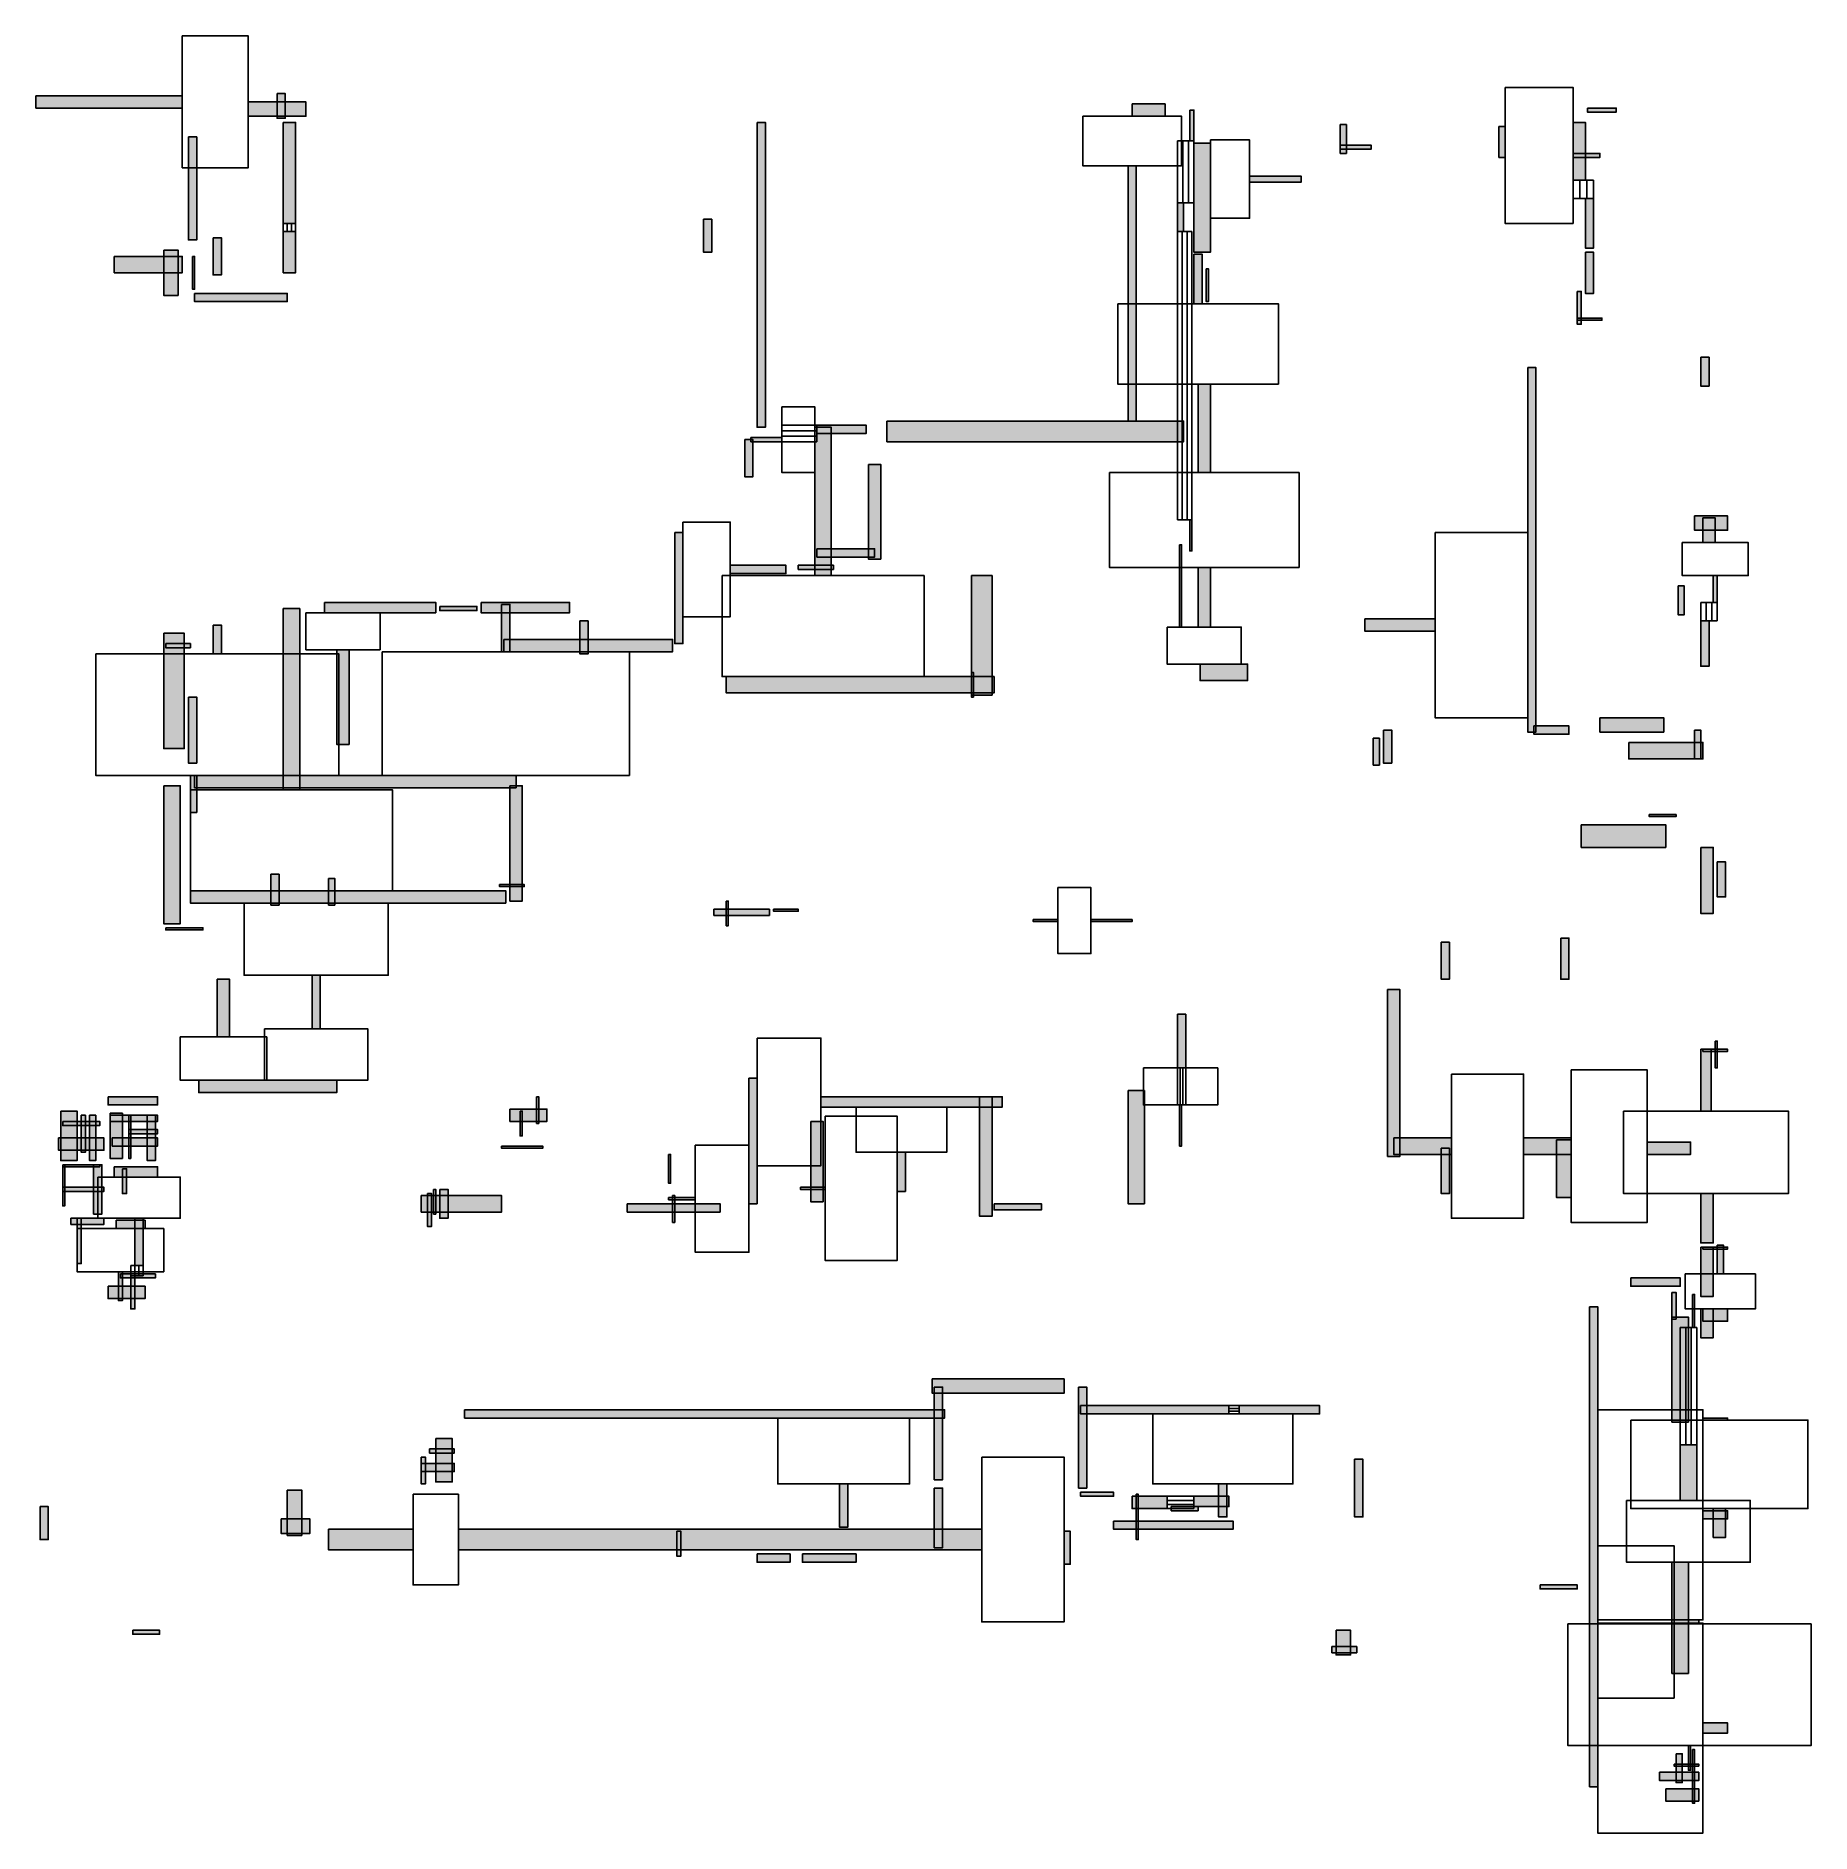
# Model space of a CAD drawing. Header units: centimetres. Extents: x 100 to 2254, y 26 to 2208.
import ezdxf

# ---------------------------------------------------------------- set-up
doc = ezdxf.new("R2010")
doc.units = ezdxf.units.CM
for name, color, linetype in [('DOORZONE', 2, 'Continuous'), ('WALL', 7, 'Continuous'), ('WINDOW', 5, 'Continuous')]:
    doc.layers.add(name, color=color, linetype=linetype)

msp = doc.modelspace()

# ---------------------------------------------------------------- hatches: boundary and pattern name
at = {"layer": 'WALL'}
h = msp.add_hatch(color=256, dxfattribs=at)
h.dxf.hatch_style = 1
h.paths.add_polyline_path([(100, 2135), (277.5, 2135), (277.5, 2120), (100, 2120)])
h = msp.add_hatch(color=256, dxfattribs=at)
h.dxf.hatch_style = 1
h.paths.add_polyline_path([(357.5, 2127.5), (427.5, 2127.5), (427.5, 2110), (357.5, 2110)])
h = msp.add_hatch(color=256, dxfattribs=at)
h.dxf.hatch_style = 1
h.paths.add_polyline_path([(392.5, 2137.5), (402.5, 2137.5), (402.5, 2107.5), (392.5, 2107.5)])
h = msp.add_hatch(color=256, dxfattribs=at)
h.dxf.hatch_style = 1
h.paths.add_polyline_path([(1430, 2125), (1470, 2125), (1470, 2110), (1430, 2110)])
h = msp.add_hatch(color=256, dxfattribs=at)
h.dxf.hatch_style = 1
h.paths.add_polyline_path([(1500, 2117.5), (1505, 2117.5), (1505, 2080), (1500, 2080)])
h = msp.add_hatch(color=256, dxfattribs=at)
h.dxf.hatch_style = 1
h.paths.add_polyline_path([(1982.5, 2120), (2017.5, 2120), (2017.5, 2115), (1982.5, 2115)])
h = msp.add_hatch(color=256, dxfattribs=at)
h.dxf.hatch_style = 1
h.paths.add_polyline_path([(400, 2102.5), (415, 2102.5), (415, 1980), (400, 1980)])
h = msp.add_hatch(color=256, dxfattribs=at)
h.dxf.hatch_style = 1
h.paths.add_polyline_path([(975, 2102.5), (985, 2102.5), (985, 1732.5), (975, 1732.5)])
h = msp.add_hatch(color=256, dxfattribs=at)
h.dxf.hatch_style = 1
h.paths.add_polyline_path([(1682.5, 2100), (1690, 2100), (1690, 2065), (1682.5, 2065)])
h = msp.add_hatch(color=256, dxfattribs=at)
h.dxf.hatch_style = 1
h.paths.add_polyline_path([(1875, 2097.5), (1882.5, 2097.5), (1882.5, 2060), (1875, 2060)])
h = msp.add_hatch(color=256, dxfattribs=at)
h.dxf.hatch_style = 1
h.paths.add_polyline_path([(1965, 2102.5), (1980, 2102.5), (1980, 2032.5), (1965, 2032.5)])
h = msp.add_hatch(color=256, dxfattribs=at)
h.dxf.hatch_style = 1
h.paths.add_polyline_path([(285, 2085), (295, 2085), (295, 1960), (285, 1960)])
h = msp.add_hatch(color=256, dxfattribs=at)
h.dxf.hatch_style = 1
h.paths.add_polyline_path([(1505, 2077.5), (1525, 2077.5), (1525, 1945), (1505, 1945)])
h = msp.add_hatch(color=256, dxfattribs=at)
h.dxf.hatch_style = 1
h.paths.add_polyline_path([(1682.5, 2075), (1720, 2075), (1720, 2070), (1682.5, 2070)])
h = msp.add_hatch(color=256, dxfattribs=at)
h.dxf.hatch_style = 1
h.paths.add_polyline_path([(1965, 2065), (1997.5, 2065), (1997.5, 2060), (1965, 2060)])
h = msp.add_hatch(color=256, dxfattribs=at)
h.dxf.hatch_style = 1
h.paths.add_polyline_path([(1425, 2050), (1435, 2050), (1435, 1740), (1425, 1740)])
h = msp.add_hatch(color=256, dxfattribs=at)
h.dxf.hatch_style = 1
h.paths.add_polyline_path([(1572.5, 2037.5), (1635, 2037.5), (1635, 2030), (1572.5, 2030)])
h = msp.add_hatch(color=256, dxfattribs=at)
h.dxf.hatch_style = 1
h.paths.add_polyline_path([(1980, 2010), (1990, 2010), (1990, 1950), (1980, 1950)])
h = msp.add_hatch(color=256, dxfattribs=at)
h.dxf.hatch_style = 1
h.paths.add_polyline_path([(910, 1985), (920, 1985), (920, 1945), (910, 1945)])
h = msp.add_hatch(color=256, dxfattribs=at)
h.dxf.hatch_style = 1
h.paths.add_polyline_path([(1485, 2005), (1492.5, 2005), (1492.5, 1970), (1485, 1970)])
h = msp.add_hatch(color=256, dxfattribs=at)
h.dxf.hatch_style = 1
h.paths.add_polyline_path([(400, 1970), (415, 1970), (415, 1920), (400, 1920)])
h = msp.add_hatch(color=256, dxfattribs=at)
h.dxf.hatch_style = 1
h.paths.add_polyline_path([(255, 1947.5), (272.5, 1947.5), (272.5, 1892.5), (255, 1892.5)])
h = msp.add_hatch(color=256, dxfattribs=at)
h.dxf.hatch_style = 1
h.paths.add_polyline_path([(315, 1962.5), (325, 1962.5), (325, 1917.5), (315, 1917.5)])
h = msp.add_hatch(color=256, dxfattribs=at)
h.dxf.hatch_style = 1
h.paths.add_polyline_path([(1505, 1942.5), (1515, 1942.5), (1515, 1882.5), (1505, 1882.5)])
h = msp.add_hatch(color=256, dxfattribs=at)
h.dxf.hatch_style = 1
h.paths.add_polyline_path([(1980, 1945), (1990, 1945), (1990, 1895), (1980, 1895)])
h = msp.add_hatch(color=256, dxfattribs=at)
h.dxf.hatch_style = 1
h.paths.add_polyline_path([(195, 1940), (277.5, 1940), (277.5, 1920), (195, 1920)])
h = msp.add_hatch(color=256, dxfattribs=at)
h.dxf.hatch_style = 1
h.paths.add_polyline_path([(290, 1940), (292.5, 1940), (292.5, 1900), (290, 1900)])
h = msp.add_hatch(color=256, dxfattribs=at)
h.dxf.hatch_style = 1
h.paths.add_polyline_path([(1520, 1925), (1522.5, 1925), (1522.5, 1885), (1520, 1885)])
h = msp.add_hatch(color=256, dxfattribs=at)
h.dxf.hatch_style = 1
h.paths.add_polyline_path([(292.5, 1895), (405, 1895), (405, 1885), (292.5, 1885)])
h = msp.add_hatch(color=256, dxfattribs=at)
h.dxf.hatch_style = 1
h.paths.add_polyline_path([(1970, 1897.5), (1975, 1897.5), (1975, 1857.5), (1970, 1857.5)])
h = msp.add_hatch(color=256, dxfattribs=at)
h.dxf.hatch_style = 1
h.paths.add_polyline_path([(1970, 1865), (2000, 1865), (2000, 1862.5), (1970, 1862.5)])
h = msp.add_hatch(color=256, dxfattribs=at)
h.dxf.hatch_style = 1
h.paths.add_polyline_path([(2120, 1817.5), (2130, 1817.5), (2130, 1782.5), (2120, 1782.5)])
h = msp.add_hatch(color=256, dxfattribs=at)
h.dxf.hatch_style = 1
h.paths.add_polyline_path([(1910, 1805), (1920, 1805), (1920, 1362.5), (1910, 1362.5)])
h = msp.add_hatch(color=256, dxfattribs=at)
h.dxf.hatch_style = 1
h.paths.add_polyline_path([(1510, 1785), (1525, 1785), (1525, 1677.5), (1510, 1677.5)])
h = msp.add_hatch(color=256, dxfattribs=at)
h.dxf.hatch_style = 1
h.paths.add_polyline_path([(1045, 1732.5), (1065, 1732.5), (1065, 1552.5), (1045, 1552.5)])
h = msp.add_hatch(color=256, dxfattribs=at)
h.dxf.hatch_style = 1
h.paths.add_polyline_path([(1047.5, 1735), (1107.5, 1735), (1107.5, 1725), (1047.5, 1725)])
h = msp.add_hatch(color=256, dxfattribs=at)
h.dxf.hatch_style = 1
h.paths.add_polyline_path([(1132.5, 1740), (1492.5, 1740), (1492.5, 1715), (1132.5, 1715)])
h = msp.add_hatch(color=256, dxfattribs=at)
h.dxf.hatch_style = 1
h.paths.add_polyline_path([(960, 1717.5), (970, 1717.5), (970, 1672.5), (960, 1672.5)])
h = msp.add_hatch(color=256, dxfattribs=at)
h.dxf.hatch_style = 1
h.paths.add_polyline_path([(967.5, 1720), (1005, 1720), (1005, 1715), (967.5, 1715)])
h = msp.add_hatch(color=256, dxfattribs=at)
h.dxf.hatch_style = 1
h.paths.add_polyline_path([(1110, 1687.5), (1125, 1687.5), (1125, 1572.5), (1110, 1572.5)])
h = msp.add_hatch(color=256, dxfattribs=at)
h.dxf.hatch_style = 1
h.paths.add_polyline_path([(1500, 1620), (1502.5, 1620), (1502.5, 1582.5), (1500, 1582.5)])
h = msp.add_hatch(color=256, dxfattribs=at)
h.dxf.hatch_style = 1
h.paths.add_polyline_path([(2112.5, 1625), (2152.5, 1625), (2152.5, 1607.5), (2112.5, 1607.5)])
h = msp.add_hatch(color=256, dxfattribs=at)
h.dxf.hatch_style = 1
h.paths.add_polyline_path([(2122.5, 1622.5), (2137.5, 1622.5), (2137.5, 1592.5), (2122.5, 1592.5)])
h = msp.add_hatch(color=256, dxfattribs=at)
h.dxf.hatch_style = 1
h.paths.add_polyline_path([(875, 1605), (885, 1605), (885, 1470), (875, 1470)])
h = msp.add_hatch(color=256, dxfattribs=at)
h.dxf.hatch_style = 1
h.paths.add_polyline_path([(1047.5, 1585), (1117.5, 1585), (1117.5, 1575), (1047.5, 1575)])
h = msp.add_hatch(color=256, dxfattribs=at)
h.dxf.hatch_style = 1
h.paths.add_polyline_path([(1487.5, 1590), (1490, 1590), (1490, 1490), (1487.5, 1490)])
h = msp.add_hatch(color=256, dxfattribs=at)
h.dxf.hatch_style = 1
h.paths.add_polyline_path([(942.5, 1565), (1010, 1565), (1010, 1555), (942.5, 1555)])
h = msp.add_hatch(color=256, dxfattribs=at)
h.dxf.hatch_style = 1
h.paths.add_polyline_path([(1025, 1565), (1067.5, 1565), (1067.5, 1560), (1025, 1560)])
h = msp.add_hatch(color=256, dxfattribs=at)
h.dxf.hatch_style = 1
h.paths.add_polyline_path([(1235, 1552.5), (1260, 1552.5), (1260, 1407.5), (1235, 1407.5)])
h = msp.add_hatch(color=256, dxfattribs=at)
h.dxf.hatch_style = 1
h.paths.add_polyline_path([(1510, 1562.5), (1525, 1562.5), (1525, 1490), (1510, 1490)])
h = msp.add_hatch(color=256, dxfattribs=at)
h.dxf.hatch_style = 1
h.paths.add_polyline_path([(2135, 1552.5), (2140, 1552.5), (2140, 1520), (2135, 1520)])
h = msp.add_hatch(color=256, dxfattribs=at)
h.dxf.hatch_style = 1
h.paths.add_polyline_path([(2092.5, 1540), (2100, 1540), (2100, 1505), (2092.5, 1505)])
h = msp.add_hatch(color=256, dxfattribs=at)
h.dxf.hatch_style = 1
h.paths.add_polyline_path([(400, 1512.5), (420, 1512.5), (420, 1292.5), (400, 1292.5)])
h = msp.add_hatch(color=256, dxfattribs=at)
h.dxf.hatch_style = 1
h.paths.add_polyline_path([(450, 1520), (585, 1520), (585, 1507.5), (450, 1507.5)])
h = msp.add_hatch(color=256, dxfattribs=at)
h.dxf.hatch_style = 1
h.paths.add_polyline_path([(590, 1515), (635, 1515), (635, 1510), (590, 1510)])
h = msp.add_hatch(color=256, dxfattribs=at)
h.dxf.hatch_style = 1
h.paths.add_polyline_path([(640, 1520), (747.5, 1520), (747.5, 1507.5), (640, 1507.5)])
h = msp.add_hatch(color=256, dxfattribs=at)
h.dxf.hatch_style = 1
h.paths.add_polyline_path([(665, 1517.5), (675, 1517.5), (675, 1460), (665, 1460)])
h = msp.add_hatch(color=256, dxfattribs=at)
h.dxf.hatch_style = 1
h.paths.add_polyline_path([(315, 1492.5), (325, 1492.5), (325, 1457.5), (315, 1457.5)])
h = msp.add_hatch(color=256, dxfattribs=at)
h.dxf.hatch_style = 1
h.paths.add_polyline_path([(760, 1497.5), (770, 1497.5), (770, 1457.5), (760, 1457.5)])
h = msp.add_hatch(color=256, dxfattribs=at)
h.dxf.hatch_style = 1
h.paths.add_polyline_path([(1712.5, 1500), (1797.5, 1500), (1797.5, 1485), (1712.5, 1485)])
h = msp.add_hatch(color=256, dxfattribs=at)
h.dxf.hatch_style = 1
h.paths.add_polyline_path([(2120, 1497.5), (2130, 1497.5), (2130, 1442.5), (2120, 1442.5)])
h = msp.add_hatch(color=256, dxfattribs=at)
h.dxf.hatch_style = 1
h.paths.add_polyline_path([(255, 1482.5), (280, 1482.5), (280, 1342.5), (255, 1342.5)])
h = msp.add_hatch(color=256, dxfattribs=at)
h.dxf.hatch_style = 1
h.paths.add_polyline_path([(257.5, 1470), (287.5, 1470), (287.5, 1465), (257.5, 1465)])
h = msp.add_hatch(color=256, dxfattribs=at)
h.dxf.hatch_style = 1
h.paths.add_polyline_path([(465, 1462.5), (480, 1462.5), (480, 1347.5), (465, 1347.5)])
h = msp.add_hatch(color=256, dxfattribs=at)
h.dxf.hatch_style = 1
h.paths.add_polyline_path([(667.5, 1475), (872.5, 1475), (872.5, 1460), (667.5, 1460)])
h = msp.add_hatch(color=256, dxfattribs=at)
h.dxf.hatch_style = 1
h.paths.add_polyline_path([(1512.5, 1445), (1570, 1445), (1570, 1425), (1512.5, 1425)])
h = msp.add_hatch(color=256, dxfattribs=at)
h.dxf.hatch_style = 1
h.paths.add_polyline_path([(937.5, 1430), (1262.5, 1430), (1262.5, 1410), (937.5, 1410)])
h = msp.add_hatch(color=256, dxfattribs=at)
h.dxf.hatch_style = 1
h.paths.add_polyline_path([(1235, 1435), (1237.5, 1435), (1237.5, 1405), (1235, 1405)])
h = msp.add_hatch(color=256, dxfattribs=at)
h.dxf.hatch_style = 1
h.paths.add_polyline_path([(285, 1405), (295, 1405), (295, 1325), (285, 1325)])
h = msp.add_hatch(color=256, dxfattribs=at)
h.dxf.hatch_style = 1
h.paths.add_polyline_path([(1997.5, 1380), (2075, 1380), (2075, 1362.5), (1997.5, 1362.5)])
h = msp.add_hatch(color=256, dxfattribs=at)
h.dxf.hatch_style = 1
h.paths.add_polyline_path([(1722.5, 1355), (1730, 1355), (1730, 1322.5), (1722.5, 1322.5)])
h = msp.add_hatch(color=256, dxfattribs=at)
h.dxf.hatch_style = 1
h.paths.add_polyline_path([(1735, 1365), (1745, 1365), (1745, 1325), (1735, 1325)])
h = msp.add_hatch(color=256, dxfattribs=at)
h.dxf.hatch_style = 1
h.paths.add_polyline_path([(1917.5, 1370), (1960, 1370), (1960, 1360), (1917.5, 1360)])
h = msp.add_hatch(color=256, dxfattribs=at)
h.dxf.hatch_style = 1
h.paths.add_polyline_path([(2112.5, 1365), (2120, 1365), (2120, 1330), (2112.5, 1330)])
h = msp.add_hatch(color=256, dxfattribs=at)
h.dxf.hatch_style = 1
h.paths.add_polyline_path([(2032.5, 1350), (2122.5, 1350), (2122.5, 1330), (2032.5, 1330)])
h = msp.add_hatch(color=256, dxfattribs=at)
h.dxf.hatch_style = 1
h.paths.add_polyline_path([(287.5, 1310), (295, 1310), (295, 1265), (287.5, 1265)])
h = msp.add_hatch(color=256, dxfattribs=at)
h.dxf.hatch_style = 1
h.paths.add_polyline_path([(292.5, 1310), (682.5, 1310), (682.5, 1295), (292.5, 1295)])
h = msp.add_hatch(color=256, dxfattribs=at)
h.dxf.hatch_style = 1
h.paths.add_polyline_path([(255, 1297.5), (275, 1297.5), (275, 1130), (255, 1130)])
h = msp.add_hatch(color=256, dxfattribs=at)
h.dxf.hatch_style = 1
h.paths.add_polyline_path([(675, 1297.5), (690, 1297.5), (690, 1157.5), (675, 1157.5)])
h = msp.add_hatch(color=256, dxfattribs=at)
h.dxf.hatch_style = 1
h.paths.add_polyline_path([(1975, 1250), (2077.5, 1250), (2077.5, 1222.5), (1975, 1222.5)])
h = msp.add_hatch(color=256, dxfattribs=at)
h.dxf.hatch_style = 1
h.paths.add_polyline_path([(2057.5, 1262.5), (2090, 1262.5), (2090, 1260), (2057.5, 1260)])
h = msp.add_hatch(color=256, dxfattribs=at)
h.dxf.hatch_style = 1
h.paths.add_polyline_path([(2120, 1222.5), (2135, 1222.5), (2135, 1142.5), (2120, 1142.5)])
h = msp.add_hatch(color=256, dxfattribs=at)
h.dxf.hatch_style = 1
h.paths.add_polyline_path([(2140, 1205), (2150, 1205), (2150, 1162.5), (2140, 1162.5)])
h = msp.add_hatch(color=256, dxfattribs=at)
h.dxf.hatch_style = 1
h.paths.add_polyline_path([(385, 1190), (395, 1190), (395, 1152.5), (385, 1152.5)])
h = msp.add_hatch(color=256, dxfattribs=at)
h.dxf.hatch_style = 1
h.paths.add_polyline_path([(455, 1185), (462.5, 1185), (462.5, 1152.5), (455, 1152.5)])
h = msp.add_hatch(color=256, dxfattribs=at)
h.dxf.hatch_style = 1
h.paths.add_polyline_path([(287.5, 1170), (670, 1170), (670, 1155), (287.5, 1155)])
h = msp.add_hatch(color=256, dxfattribs=at)
h.dxf.hatch_style = 1
h.paths.add_polyline_path([(662.5, 1177.5), (692.5, 1177.5), (692.5, 1175), (662.5, 1175)])
h = msp.add_hatch(color=256, dxfattribs=at)
h.dxf.hatch_style = 1
h.paths.add_polyline_path([(937.5, 1157.5), (940, 1157.5), (940, 1127.5), (937.5, 1127.5)])
h = msp.add_hatch(color=256, dxfattribs=at)
h.dxf.hatch_style = 1
h.paths.add_polyline_path([(922.5, 1147.5), (990, 1147.5), (990, 1140), (922.5, 1140)])
h = msp.add_hatch(color=256, dxfattribs=at)
h.dxf.hatch_style = 1
h.paths.add_polyline_path([(995, 1147.5), (1025, 1147.5), (1025, 1145), (995, 1145)])
h = msp.add_hatch(color=256, dxfattribs=at)
h.dxf.hatch_style = 1
h.paths.add_polyline_path([(1310, 1135), (1340, 1135), (1340, 1132.5), (1310, 1132.5)])
h = msp.add_hatch(color=256, dxfattribs=at)
h.dxf.hatch_style = 1
h.paths.add_polyline_path([(1380, 1135), (1430, 1135), (1430, 1132.5), (1380, 1132.5)])
h = msp.add_hatch(color=256, dxfattribs=at)
h.dxf.hatch_style = 1
h.paths.add_polyline_path([(257.5, 1125), (302.5, 1125), (302.5, 1122.5), (257.5, 1122.5)])
h = msp.add_hatch(color=256, dxfattribs=at)
h.dxf.hatch_style = 1
h.paths.add_polyline_path([(1950, 1112.5), (1960, 1112.5), (1960, 1062.5), (1950, 1062.5)])
h = msp.add_hatch(color=256, dxfattribs=at)
h.dxf.hatch_style = 1
h.paths.add_polyline_path([(1805, 1107.5), (1815, 1107.5), (1815, 1062.5), (1805, 1062.5)])
h = msp.add_hatch(color=256, dxfattribs=at)
h.dxf.hatch_style = 1
h.paths.add_polyline_path([(320, 1062.5), (335, 1062.5), (335, 992.5), (320, 992.5)])
h = msp.add_hatch(color=256, dxfattribs=at)
h.dxf.hatch_style = 1
h.paths.add_polyline_path([(435, 1067.5), (445, 1067.5), (445, 1002.5), (435, 1002.5)])
h = msp.add_hatch(color=256, dxfattribs=at)
h.dxf.hatch_style = 1
h.paths.add_polyline_path([(1740, 1050), (1755, 1050), (1755, 847.5), (1740, 847.5)])
h = msp.add_hatch(color=256, dxfattribs=at)
h.dxf.hatch_style = 1
h.paths.add_polyline_path([(1485, 1020), (1495, 1020), (1495, 955), (1485, 955)])
h = msp.add_hatch(color=256, dxfattribs=at)
h.dxf.hatch_style = 1
h.paths.add_polyline_path([(2137.5, 987.5), (2140, 987.5), (2140, 955), (2137.5, 955)])
h = msp.add_hatch(color=256, dxfattribs=at)
h.dxf.hatch_style = 1
h.paths.add_polyline_path([(2120, 977.5), (2132.5, 977.5), (2132.5, 902.5), (2120, 902.5)])
h = msp.add_hatch(color=256, dxfattribs=at)
h.dxf.hatch_style = 1
h.paths.add_polyline_path([(2122.5, 977.5), (2152.5, 977.5), (2152.5, 975), (2122.5, 975)])
h = msp.add_hatch(color=256, dxfattribs=at)
h.dxf.hatch_style = 1
h.paths.add_polyline_path([(297.5, 940), (465, 940), (465, 925), (297.5, 925)])
h = msp.add_hatch(color=256, dxfattribs=at)
h.dxf.hatch_style = 1
h.paths.add_polyline_path([(965, 942.5), (975, 942.5), (975, 790), (965, 790)])
h = msp.add_hatch(color=256, dxfattribs=at)
h.dxf.hatch_style = 1
h.paths.add_polyline_path([(187.5, 920), (247.5, 920), (247.5, 910), (187.5, 910)])
h = msp.add_hatch(color=256, dxfattribs=at)
h.dxf.hatch_style = 1
h.paths.add_polyline_path([(707.5, 920), (710, 920), (710, 887.5), (707.5, 887.5)])
h = msp.add_hatch(color=256, dxfattribs=at)
h.dxf.hatch_style = 1
h.paths.add_polyline_path([(1052.5, 920), (1272.5, 920), (1272.5, 907.5), (1052.5, 907.5)])
h = msp.add_hatch(color=256, dxfattribs=at)
h.dxf.hatch_style = 1
h.paths.add_polyline_path([(1245, 920), (1260, 920), (1260, 775), (1245, 775)])
h = msp.add_hatch(color=256, dxfattribs=at)
h.dxf.hatch_style = 1
h.paths.add_polyline_path([(1425, 927.5), (1445, 927.5), (1445, 790), (1425, 790)])
h = msp.add_hatch(color=256, dxfattribs=at)
h.dxf.hatch_style = 1
h.paths.add_polyline_path([(130, 902.5), (150, 902.5), (150, 842.5), (130, 842.5)])
h = msp.add_hatch(color=256, dxfattribs=at)
h.dxf.hatch_style = 1
h.paths.add_polyline_path([(155, 897.5), (160, 897.5), (160, 852.5), (155, 852.5)])
h = msp.add_hatch(color=256, dxfattribs=at)
h.dxf.hatch_style = 1
h.paths.add_polyline_path([(165, 897.5), (172.5, 897.5), (172.5, 842.5), (165, 842.5)])
h = msp.add_hatch(color=256, dxfattribs=at)
h.dxf.hatch_style = 1
h.paths.add_polyline_path([(190, 900), (205, 900), (205, 845), (190, 845)])
h = msp.add_hatch(color=256, dxfattribs=at)
h.dxf.hatch_style = 1
h.paths.add_polyline_path([(190, 897.5), (247.5, 897.5), (247.5, 890), (190, 890)])
h = msp.add_hatch(color=256, dxfattribs=at)
h.dxf.hatch_style = 1
h.paths.add_polyline_path([(212.5, 897.5), (215, 897.5), (215, 845), (212.5, 845)])
h = msp.add_hatch(color=256, dxfattribs=at)
h.dxf.hatch_style = 1
h.paths.add_polyline_path([(235, 897.5), (245, 897.5), (245, 842.5), (235, 842.5)])
h = msp.add_hatch(color=256, dxfattribs=at)
h.dxf.hatch_style = 1
h.paths.add_polyline_path([(675, 905), (720, 905), (720, 890), (675, 890)])
h = msp.add_hatch(color=256, dxfattribs=at)
h.dxf.hatch_style = 1
h.paths.add_polyline_path([(687.5, 902.5), (690, 902.5), (690, 872.5), (687.5, 872.5)])
h = msp.add_hatch(color=256, dxfattribs=at)
h.dxf.hatch_style = 1
h.paths.add_polyline_path([(1487.5, 910), (1490, 910), (1490, 860), (1487.5, 860)])
h = msp.add_hatch(color=256, dxfattribs=at)
h.dxf.hatch_style = 1
h.paths.add_polyline_path([(132.5, 890), (177.5, 890), (177.5, 885), (132.5, 885)])
h = msp.add_hatch(color=256, dxfattribs=at)
h.dxf.hatch_style = 1
h.paths.add_polyline_path([(212.5, 880), (247.5, 880), (247.5, 875), (212.5, 875)])
h = msp.add_hatch(color=256, dxfattribs=at)
h.dxf.hatch_style = 1
h.paths.add_polyline_path([(1040, 890), (1055, 890), (1055, 792.5), (1040, 792.5)])
h = msp.add_hatch(color=256, dxfattribs=at)
h.dxf.hatch_style = 1
h.paths.add_polyline_path([(127.5, 870), (182.5, 870), (182.5, 855), (127.5, 855)])
h = msp.add_hatch(color=256, dxfattribs=at)
h.dxf.hatch_style = 1
h.paths.add_polyline_path([(192.5, 870), (247.5, 870), (247.5, 860), (192.5, 860)])
h = msp.add_hatch(color=256, dxfattribs=at)
h.dxf.hatch_style = 1
h.paths.add_polyline_path([(665, 860), (715, 860), (715, 857.5), (665, 857.5)])
h = msp.add_hatch(color=256, dxfattribs=at)
h.dxf.hatch_style = 1
h.paths.add_polyline_path([(1145, 852.5), (1155, 852.5), (1155, 805), (1145, 805)])
h = msp.add_hatch(color=256, dxfattribs=at)
h.dxf.hatch_style = 1
h.paths.add_polyline_path([(1747.5, 870), (1817.5, 870), (1817.5, 850), (1747.5, 850)])
h = msp.add_hatch(color=256, dxfattribs=at)
h.dxf.hatch_style = 1
h.paths.add_polyline_path([(1805, 857.5), (1815, 857.5), (1815, 802.5), (1805, 802.5)])
h = msp.add_hatch(color=256, dxfattribs=at)
h.dxf.hatch_style = 1
h.paths.add_polyline_path([(1905, 870), (1962.5, 870), (1962.5, 850), (1905, 850)])
h = msp.add_hatch(color=256, dxfattribs=at)
h.dxf.hatch_style = 1
h.paths.add_polyline_path([(1945, 867.5), (1962.5, 867.5), (1962.5, 797.5), (1945, 797.5)])
h = msp.add_hatch(color=256, dxfattribs=at)
h.dxf.hatch_style = 1
h.paths.add_polyline_path([(2055, 865), (2107.5, 865), (2107.5, 850), (2055, 850)])
h = msp.add_hatch(color=256, dxfattribs=at)
h.dxf.hatch_style = 1
h.paths.add_polyline_path([(132.5, 837.5), (177.5, 837.5), (177.5, 835), (132.5, 835)])
h = msp.add_hatch(color=256, dxfattribs=at)
h.dxf.hatch_style = 1
h.paths.add_polyline_path([(132.5, 837.5), (135, 837.5), (135, 787.5), (132.5, 787.5)])
h = msp.add_hatch(color=256, dxfattribs=at)
h.dxf.hatch_style = 1
h.paths.add_polyline_path([(170, 837.5), (180, 837.5), (180, 777.5), (170, 777.5)])
h = msp.add_hatch(color=256, dxfattribs=at)
h.dxf.hatch_style = 1
h.paths.add_polyline_path([(195, 835), (247.5, 835), (247.5, 822.5), (195, 822.5)])
h = msp.add_hatch(color=256, dxfattribs=at)
h.dxf.hatch_style = 1
h.paths.add_polyline_path([(205, 832.5), (210, 832.5), (210, 802.5), (205, 802.5)])
h = msp.add_hatch(color=256, dxfattribs=at)
h.dxf.hatch_style = 1
h.paths.add_polyline_path([(867.5, 850), (870, 850), (870, 815), (867.5, 815)])
h = msp.add_hatch(color=256, dxfattribs=at)
h.dxf.hatch_style = 1
h.paths.add_polyline_path([(132.5, 810), (182.5, 810), (182.5, 805), (132.5, 805)])
h = msp.add_hatch(color=256, dxfattribs=at)
h.dxf.hatch_style = 1
h.paths.add_polyline_path([(582.5, 807.5), (585, 807.5), (585, 777.5), (582.5, 777.5)])
h = msp.add_hatch(color=256, dxfattribs=at)
h.dxf.hatch_style = 1
h.paths.add_polyline_path([(590, 807.5), (600, 807.5), (600, 772.5), (590, 772.5)])
h = msp.add_hatch(color=256, dxfattribs=at)
h.dxf.hatch_style = 1
h.paths.add_polyline_path([(1027.5, 810), (1057.5, 810), (1057.5, 807.5), (1027.5, 807.5)])
h = msp.add_hatch(color=256, dxfattribs=at)
h.dxf.hatch_style = 1
h.paths.add_polyline_path([(567.5, 800), (665, 800), (665, 780), (567.5, 780)])
h = msp.add_hatch(color=256, dxfattribs=at)
h.dxf.hatch_style = 1
h.paths.add_polyline_path([(575, 802.5), (580, 802.5), (580, 762.5), (575, 762.5)])
h = msp.add_hatch(color=256, dxfattribs=at)
h.dxf.hatch_style = 1
h.paths.add_polyline_path([(817.5, 790), (930, 790), (930, 780), (817.5, 780)])
h = msp.add_hatch(color=256, dxfattribs=at)
h.dxf.hatch_style = 1
h.paths.add_polyline_path([(867.5, 797.5), (900, 797.5), (900, 795), (867.5, 795)])
h = msp.add_hatch(color=256, dxfattribs=at)
h.dxf.hatch_style = 1
h.paths.add_polyline_path([(872.5, 800), (875, 800), (875, 767.5), (872.5, 767.5)])
h = msp.add_hatch(color=256, dxfattribs=at)
h.dxf.hatch_style = 1
h.paths.add_polyline_path([(1262.5, 790), (1320, 790), (1320, 782.5), (1262.5, 782.5)])
h = msp.add_hatch(color=256, dxfattribs=at)
h.dxf.hatch_style = 1
h.paths.add_polyline_path([(2120, 802.5), (2135, 802.5), (2135, 742.5), (2120, 742.5)])
h = msp.add_hatch(color=256, dxfattribs=at)
h.dxf.hatch_style = 1
h.paths.add_polyline_path([(142.5, 772.5), (182.5, 772.5), (182.5, 765), (142.5, 765)])
h = msp.add_hatch(color=256, dxfattribs=at)
h.dxf.hatch_style = 1
h.paths.add_polyline_path([(150, 772.5), (155, 772.5), (155, 717.5), (150, 717.5)])
h = msp.add_hatch(color=256, dxfattribs=at)
h.dxf.hatch_style = 1
h.paths.add_polyline_path([(197.5, 770), (232.5, 770), (232.5, 760), (197.5, 760)])
h = msp.add_hatch(color=256, dxfattribs=at)
h.dxf.hatch_style = 1
h.paths.add_polyline_path([(220, 772.5), (230, 772.5), (230, 715), (220, 715)])
h = msp.add_hatch(color=256, dxfattribs=at)
h.dxf.hatch_style = 1
h.paths.add_polyline_path([(2120, 737.5), (2135, 737.5), (2135, 677.5), (2120, 677.5)])
h = msp.add_hatch(color=256, dxfattribs=at)
h.dxf.hatch_style = 1
h.paths.add_polyline_path([(2122.5, 737.5), (2152.5, 737.5), (2152.5, 735), (2122.5, 735)])
h = msp.add_hatch(color=256, dxfattribs=at)
h.dxf.hatch_style = 1
h.paths.add_polyline_path([(2140, 740), (2147.5, 740), (2147.5, 705), (2140, 705)])
h = msp.add_hatch(color=256, dxfattribs=at)
h.dxf.hatch_style = 1
h.paths.add_polyline_path([(200, 707.5), (205, 707.5), (205, 672.5), (200, 672.5)])
h = msp.add_hatch(color=256, dxfattribs=at)
h.dxf.hatch_style = 1
h.paths.add_polyline_path([(202.5, 705), (245, 705), (245, 700), (202.5, 700)])
h = msp.add_hatch(color=256, dxfattribs=at)
h.dxf.hatch_style = 1
h.paths.add_polyline_path([(215, 702.5), (220, 702.5), (220, 662.5), (215, 662.5)])
h = msp.add_hatch(color=256, dxfattribs=at)
h.dxf.hatch_style = 1
h.paths.add_polyline_path([(2035, 700), (2095, 700), (2095, 690), (2035, 690)])
h = msp.add_hatch(color=256, dxfattribs=at)
h.dxf.hatch_style = 1
h.paths.add_polyline_path([(187.5, 690), (232.5, 690), (232.5, 675), (187.5, 675)])
h = msp.add_hatch(color=256, dxfattribs=at)
h.dxf.hatch_style = 1
h.paths.add_polyline_path([(2085, 682.5), (2090, 682.5), (2090, 650), (2085, 650)])
h = msp.add_hatch(color=256, dxfattribs=at)
h.dxf.hatch_style = 1
h.paths.add_polyline_path([(2110, 680), (2112.5, 680), (2112.5, 640), (2110, 640)])
h = msp.add_hatch(color=256, dxfattribs=at)
h.dxf.hatch_style = 1
h.paths.add_polyline_path([(1985, 665), (1995, 665), (1995, 82.5), (1985, 82.5)])
h = msp.add_hatch(color=256, dxfattribs=at)
h.dxf.hatch_style = 1
h.paths.add_polyline_path([(2120, 662.5), (2135, 662.5), (2135, 627.5), (2120, 627.5)])
h = msp.add_hatch(color=256, dxfattribs=at)
h.dxf.hatch_style = 1
h.paths.add_polyline_path([(2122.5, 662.5), (2152.5, 662.5), (2152.5, 647.5), (2122.5, 647.5)])
h = msp.add_hatch(color=256, dxfattribs=at)
h.dxf.hatch_style = 1
h.paths.add_polyline_path([(2085, 652.5), (2105, 652.5), (2105, 525), (2085, 525)])
h = msp.add_hatch(color=256, dxfattribs=at)
h.dxf.hatch_style = 1
h.paths.add_polyline_path([(1187.5, 577.5), (1347.5, 577.5), (1347.5, 560), (1187.5, 560)])
h = msp.add_hatch(color=256, dxfattribs=at)
h.dxf.hatch_style = 1
h.paths.add_polyline_path([(1190, 567.5), (1200, 567.5), (1200, 455), (1190, 455)])
h = msp.add_hatch(color=256, dxfattribs=at)
h.dxf.hatch_style = 1
h.paths.add_polyline_path([(1365, 567.5), (1375, 567.5), (1375, 445), (1365, 445)])
h = msp.add_hatch(color=256, dxfattribs=at)
h.dxf.hatch_style = 1
h.paths.add_polyline_path([(620, 540), (1202.5, 540), (1202.5, 530), (620, 530)])
h = msp.add_hatch(color=256, dxfattribs=at)
h.dxf.hatch_style = 1
h.paths.add_polyline_path([(1367.5, 545), (1547.5, 545), (1547.5, 535), (1367.5, 535)])
h = msp.add_hatch(color=256, dxfattribs=at)
h.dxf.hatch_style = 1
h.paths.add_polyline_path([(1560, 545), (1657.5, 545), (1657.5, 535), (1560, 535)])
h = msp.add_hatch(color=256, dxfattribs=at)
h.dxf.hatch_style = 1
h.paths.add_polyline_path([(2122.5, 530), (2152.5, 530), (2152.5, 527.5), (2122.5, 527.5)])
h = msp.add_hatch(color=256, dxfattribs=at)
h.dxf.hatch_style = 1
h.paths.add_polyline_path([(585, 505), (605, 505), (605, 452.5), (585, 452.5)])
h = msp.add_hatch(color=256, dxfattribs=at)
h.dxf.hatch_style = 1
h.paths.add_polyline_path([(567.5, 482.5), (572.5, 482.5), (572.5, 450), (567.5, 450)])
h = msp.add_hatch(color=256, dxfattribs=at)
h.dxf.hatch_style = 1
h.paths.add_polyline_path([(577.5, 492.5), (607.5, 492.5), (607.5, 487.5), (577.5, 487.5)])
h = msp.add_hatch(color=256, dxfattribs=at)
h.dxf.hatch_style = 1
h.paths.add_polyline_path([(1700, 480), (1710, 480), (1710, 410), (1700, 410)])
h = msp.add_hatch(color=256, dxfattribs=at)
h.dxf.hatch_style = 1
h.paths.add_polyline_path([(2095, 497.5), (2115, 497.5), (2115, 430), (2095, 430)])
h = msp.add_hatch(color=256, dxfattribs=at)
h.dxf.hatch_style = 1
h.paths.add_polyline_path([(567.5, 475), (607.5, 475), (607.5, 465), (567.5, 465)])
h = msp.add_hatch(color=256, dxfattribs=at)
h.dxf.hatch_style = 1
h.paths.add_polyline_path([(405, 442.5), (422.5, 442.5), (422.5, 387.5), (405, 387.5)])
h = msp.add_hatch(color=256, dxfattribs=at)
h.dxf.hatch_style = 1
h.paths.add_polyline_path([(1075, 450), (1085, 450), (1085, 397.5), (1075, 397.5)])
h = msp.add_hatch(color=256, dxfattribs=at)
h.dxf.hatch_style = 1
h.paths.add_polyline_path([(1190, 445), (1200, 445), (1200, 372.5), (1190, 372.5)])
h = msp.add_hatch(color=256, dxfattribs=at)
h.dxf.hatch_style = 1
h.paths.add_polyline_path([(1367.5, 440), (1407.5, 440), (1407.5, 435), (1367.5, 435)])
h = msp.add_hatch(color=256, dxfattribs=at)
h.dxf.hatch_style = 1
h.paths.add_polyline_path([(1435, 437.5), (1437.5, 437.5), (1437.5, 382.5), (1435, 382.5)])
h = msp.add_hatch(color=256, dxfattribs=at)
h.dxf.hatch_style = 1
h.paths.add_polyline_path([(1535, 450), (1545, 450), (1545, 410), (1535, 410)])
h = msp.add_hatch(color=256, dxfattribs=at)
h.dxf.hatch_style = 1
h.paths.add_polyline_path([(105, 422.5), (115, 422.5), (115, 382.5), (105, 382.5)])
h = msp.add_hatch(color=256, dxfattribs=at)
h.dxf.hatch_style = 1
h.paths.add_polyline_path([(1430, 435), (1472.5, 435), (1472.5, 420), (1430, 420)])
h = msp.add_hatch(color=256, dxfattribs=at)
h.dxf.hatch_style = 1
h.paths.add_polyline_path([(1477.5, 422.5), (1510, 422.5), (1510, 417.5), (1477.5, 417.5)])
h = msp.add_hatch(color=256, dxfattribs=at)
h.dxf.hatch_style = 1
h.paths.add_polyline_path([(1505, 435), (1547.5, 435), (1547.5, 422.5), (1505, 422.5)])
h = msp.add_hatch(color=256, dxfattribs=at)
h.dxf.hatch_style = 1
h.paths.add_polyline_path([(2122.5, 417.5), (2152.5, 417.5), (2152.5, 407.5), (2122.5, 407.5)])
h = msp.add_hatch(color=256, dxfattribs=at)
h.dxf.hatch_style = 1
h.paths.add_polyline_path([(2135, 420), (2150, 420), (2150, 385), (2135, 385)])
h = msp.add_hatch(color=256, dxfattribs=at)
h.dxf.hatch_style = 1
h.paths.add_polyline_path([(397.5, 407.5), (432.5, 407.5), (432.5, 390), (397.5, 390)])
h = msp.add_hatch(color=256, dxfattribs=at)
h.dxf.hatch_style = 1
h.paths.add_polyline_path([(455, 395), (557.5, 395), (557.5, 370), (455, 370)])
h = msp.add_hatch(color=256, dxfattribs=at)
h.dxf.hatch_style = 1
h.paths.add_polyline_path([(612.5, 395), (1247.5, 395), (1247.5, 370), (612.5, 370)])
h = msp.add_hatch(color=256, dxfattribs=at)
h.dxf.hatch_style = 1
h.paths.add_polyline_path([(1407.5, 405), (1552.5, 405), (1552.5, 395), (1407.5, 395)])
h = msp.add_hatch(color=256, dxfattribs=at)
h.dxf.hatch_style = 1
h.paths.add_polyline_path([(877.5, 392.5), (882.5, 392.5), (882.5, 362.5), (877.5, 362.5)])
h = msp.add_hatch(color=256, dxfattribs=at)
h.dxf.hatch_style = 1
h.paths.add_polyline_path([(1347.5, 392.5), (1355, 392.5), (1355, 352.5), (1347.5, 352.5)])
h = msp.add_hatch(color=256, dxfattribs=at)
h.dxf.hatch_style = 1
h.paths.add_polyline_path([(975, 365), (1015, 365), (1015, 355), (975, 355)])
h = msp.add_hatch(color=256, dxfattribs=at)
h.dxf.hatch_style = 1
h.paths.add_polyline_path([(1030, 365), (1095, 365), (1095, 355), (1030, 355)])
h = msp.add_hatch(color=256, dxfattribs=at)
h.dxf.hatch_style = 1
h.paths.add_polyline_path([(2085, 355), (2105, 355), (2105, 220), (2085, 220)])
h = msp.add_hatch(color=256, dxfattribs=at)
h.dxf.hatch_style = 1
h.paths.add_polyline_path([(1925, 327.5), (1970, 327.5), (1970, 322.5), (1925, 322.5)])
h = msp.add_hatch(color=256, dxfattribs=at)
h.dxf.hatch_style = 1
h.paths.add_polyline_path([(2087.5, 285), (2117.5, 285), (2117.5, 280), (2087.5, 280)])
h = msp.add_hatch(color=256, dxfattribs=at)
h.dxf.hatch_style = 1
h.paths.add_polyline_path([(217.5, 272.5), (250, 272.5), (250, 267.5), (217.5, 267.5)])
h = msp.add_hatch(color=256, dxfattribs=at)
h.dxf.hatch_style = 1
h.paths.add_polyline_path([(1677.5, 272.5), (1695, 272.5), (1695, 242.5), (1677.5, 242.5)])
h = msp.add_hatch(color=256, dxfattribs=at)
h.dxf.hatch_style = 1
h.paths.add_polyline_path([(1672.5, 252.5), (1702.5, 252.5), (1702.5, 245), (1672.5, 245)])
h = msp.add_hatch(color=256, dxfattribs=at)
h.dxf.hatch_style = 1
h.paths.add_polyline_path([(2122.5, 160), (2152.5, 160), (2152.5, 147.5), (2122.5, 147.5)])
h = msp.add_hatch(color=256, dxfattribs=at)
h.dxf.hatch_style = 1
h.paths.add_polyline_path([(2105, 132.5), (2107.5, 132.5), (2107.5, 102.5), (2105, 102.5)])
h = msp.add_hatch(color=256, dxfattribs=at)
h.dxf.hatch_style = 1
h.paths.add_polyline_path([(2087.5, 110), (2117.5, 110), (2117.5, 107.5), (2087.5, 107.5)])
h = msp.add_hatch(color=256, dxfattribs=at)
h.dxf.hatch_style = 1
h.paths.add_polyline_path([(2090, 122.5), (2097.5, 122.5), (2097.5, 87.5), (2090, 87.5)])
h = msp.add_hatch(color=256, dxfattribs=at)
h.dxf.hatch_style = 1
h.paths.add_polyline_path([(2110, 127.5), (2112.5, 127.5), (2112.5, 62.5), (2110, 62.5)])
h = msp.add_hatch(color=256, dxfattribs=at)
h.dxf.hatch_style = 1
h.paths.add_polyline_path([(2070, 100), (2117.5, 100), (2117.5, 90), (2070, 90)])
h = msp.add_hatch(color=256, dxfattribs=at)
h.dxf.hatch_style = 1
h.paths.add_polyline_path([(2077.5, 80), (2117.5, 80), (2117.5, 65), (2077.5, 65)])

# ---------------------------------------------------------------- linework, layer by layer
at = {"layer": 'DOORZONE'}
for points in [[(277.5, 2207.5), (357.5, 2207.5), (357.5, 2047.5), (277.5, 2047.5)], [(1882.5, 2145), (1965, 2145), (1965, 1980), (1882.5, 1980)], [(1370, 2110), (1370, 2050), (1490, 2050), (1490, 2110)], [(1525, 2081.2), (1572.5, 2081.2), (1572.5, 1986.2), (1525, 1986.2)], [(1412.5, 1882.5), (1412.5, 1785), (1607.5, 1785), (1607.5, 1882.5)], [(1005, 1757.5), (1045, 1757.5), (1045, 1677.5), (1005, 1677.5)], [(1402.5, 1677.5), (1402.5, 1562.5), (1632.5, 1562.5), (1632.5, 1677.5)], [(885, 1617.5), (942.5, 1617.5), (942.5, 1502.5), (885, 1502.5)], [(1797.5, 1605), (1910, 1605), (1910, 1380), (1797.5, 1380)], [(2097.5, 1592.5), (2097.5, 1552.5), (2177.5, 1552.5), (2177.5, 1592.5)], [(932.5, 1552.5), (932.5, 1430), (1177.5, 1430), (1177.5, 1552.5)], [(427.5, 1507.5), (427.5, 1462.5), (517.5, 1462.5), (517.5, 1507.5)], [(1472.5, 1490), (1472.5, 1445), (1562.5, 1445), (1562.5, 1490)], [(172.5, 1457.5), (172.5, 1310), (467.5, 1310), (467.5, 1457.5)], [(520, 1460), (520, 1310), (820, 1310), (820, 1460)], [(287.5, 1292.5), (287.5, 1170), (532.5, 1170), (532.5, 1292.5)], [(1340, 1173.8), (1380, 1173.8), (1380, 1093.8), (1340, 1093.8)], [(352.5, 1155), (352.5, 1067.5), (527.5, 1067.5), (527.5, 1155)], [(275, 992.5), (275, 940), (380, 940), (380, 992.5)], [(377.5, 1002.5), (377.5, 940), (502.5, 940), (502.5, 1002.5)], [(975, 991.2), (1052.5, 991.2), (1052.5, 836.2), (975, 836.2)], [(1443.8, 955), (1443.8, 910), (1533.8, 910), (1533.8, 955)], [(1817.5, 947.5), (1905, 947.5), (1905, 772.5), (1817.5, 772.5)], [(1962.5, 952.5), (2055, 952.5), (2055, 767.5), (1962.5, 767.5)], [(1057.5, 896.2), (1145, 896.2), (1145, 721.2), (1057.5, 721.2)], [(1095, 907.5), (1095, 852.5), (1205, 852.5), (1205, 907.5)], [(2026.2, 902.5), (2026.2, 802.5), (2226.2, 802.5), (2226.2, 902.5)], [(900, 861.2), (965, 861.2), (965, 731.2), (900, 731.2)], [(175, 822.5), (175, 772.5), (275, 772.5), (275, 822.5)], [(150, 760), (150, 707.5), (255, 707.5), (255, 760)], [(2101.2, 705), (2101.2, 662.5), (2186.2, 662.5), (2186.2, 705)], [(1000, 530), (1000, 450), (1160, 450), (1160, 530)], [(1455, 535), (1455, 450), (1625, 450), (1625, 535)], [(1995, 540), (2122.5, 540), (2122.5, 285), (1995, 285)], [(2035, 527.5), (2035, 420), (2250, 420), (2250, 527.5)], [(1247.5, 482.5), (1347.5, 482.5), (1347.5, 282.5), (1247.5, 282.5)], [(557.5, 437.5), (612.5, 437.5), (612.5, 327.5), (557.5, 327.5)], [(2030, 430), (2030, 355), (2180, 355), (2180, 430)], [(1995, 375), (2087.5, 375), (2087.5, 190), (1995, 190)], [(1958.8, 280), (1958.8, 132.5), (2253.8, 132.5), (2253.8, 280)], [(1995, 281.2), (2122.5, 281.2), (2122.5, 26.2), (1995, 26.2)]]:
    msp.add_lwpolyline(points, close=True, dxfattribs=at)
at = {"layer": 'WALL'}
for points in [[(100, 2135), (277.5, 2135), (277.5, 2120), (100, 2120)], [(357.5, 2127.5), (427.5, 2127.5), (427.5, 2110), (357.5, 2110)], [(392.5, 2137.5), (402.5, 2137.5), (402.5, 2107.5), (392.5, 2107.5)], [(1430, 2125), (1470, 2125), (1470, 2110), (1430, 2110)], [(1500, 2117.5), (1505, 2117.5), (1505, 2080), (1500, 2080)], [(1982.5, 2120), (2017.5, 2120), (2017.5, 2115), (1982.5, 2115)], [(400, 2102.5), (415, 2102.5), (415, 1980), (400, 1980)], [(975, 2102.5), (985, 2102.5), (985, 1732.5), (975, 1732.5)], [(1682.5, 2100), (1690, 2100), (1690, 2065), (1682.5, 2065)], [(1875, 2097.5), (1882.5, 2097.5), (1882.5, 2060), (1875, 2060)], [(1965, 2102.5), (1980, 2102.5), (1980, 2032.5), (1965, 2032.5)], [(285, 2085), (295, 2085), (295, 1960), (285, 1960)], [(1505, 2077.5), (1525, 2077.5), (1525, 1945), (1505, 1945)], [(1682.5, 2075), (1720, 2075), (1720, 2070), (1682.5, 2070)], [(1965, 2065), (1997.5, 2065), (1997.5, 2060), (1965, 2060)], [(1425, 2050), (1435, 2050), (1435, 1740), (1425, 1740)], [(1572.5, 2037.5), (1635, 2037.5), (1635, 2030), (1572.5, 2030)], [(1980, 2010), (1990, 2010), (1990, 1950), (1980, 1950)], [(910, 1985), (920, 1985), (920, 1945), (910, 1945)], [(1485, 2005), (1492.5, 2005), (1492.5, 1970), (1485, 1970)], [(400, 1970), (415, 1970), (415, 1920), (400, 1920)], [(255, 1947.5), (272.5, 1947.5), (272.5, 1892.5), (255, 1892.5)], [(315, 1962.5), (325, 1962.5), (325, 1917.5), (315, 1917.5)], [(1505, 1942.5), (1515, 1942.5), (1515, 1882.5), (1505, 1882.5)], [(1980, 1945), (1990, 1945), (1990, 1895), (1980, 1895)], [(195, 1940), (277.5, 1940), (277.5, 1920), (195, 1920)], [(290, 1940), (292.5, 1940), (292.5, 1900), (290, 1900)], [(1520, 1925), (1522.5, 1925), (1522.5, 1885), (1520, 1885)], [(292.5, 1895), (405, 1895), (405, 1885), (292.5, 1885)], [(1970, 1897.5), (1975, 1897.5), (1975, 1857.5), (1970, 1857.5)], [(1970, 1865), (2000, 1865), (2000, 1862.5), (1970, 1862.5)], [(2120, 1817.5), (2130, 1817.5), (2130, 1782.5), (2120, 1782.5)], [(1910, 1805), (1920, 1805), (1920, 1362.5), (1910, 1362.5)], [(1510, 1785), (1525, 1785), (1525, 1677.5), (1510, 1677.5)], [(1045, 1732.5), (1065, 1732.5), (1065, 1552.5), (1045, 1552.5)], [(1047.5, 1735), (1107.5, 1735), (1107.5, 1725), (1047.5, 1725)], [(1132.5, 1740), (1492.5, 1740), (1492.5, 1715), (1132.5, 1715)], [(960, 1717.5), (970, 1717.5), (970, 1672.5), (960, 1672.5)], [(967.5, 1720), (1005, 1720), (1005, 1715), (967.5, 1715)], [(1110, 1687.5), (1125, 1687.5), (1125, 1572.5), (1110, 1572.5)], [(1500, 1620), (1502.5, 1620), (1502.5, 1582.5), (1500, 1582.5)], [(2112.5, 1625), (2152.5, 1625), (2152.5, 1607.5), (2112.5, 1607.5)], [(2122.5, 1622.5), (2137.5, 1622.5), (2137.5, 1592.5), (2122.5, 1592.5)], [(875, 1605), (885, 1605), (885, 1470), (875, 1470)], [(1047.5, 1585), (1117.5, 1585), (1117.5, 1575), (1047.5, 1575)], [(1487.5, 1590), (1490, 1590), (1490, 1490), (1487.5, 1490)], [(942.5, 1565), (1010, 1565), (1010, 1555), (942.5, 1555)], [(1025, 1565), (1067.5, 1565), (1067.5, 1560), (1025, 1560)], [(1235, 1552.5), (1260, 1552.5), (1260, 1407.5), (1235, 1407.5)], [(1510, 1562.5), (1525, 1562.5), (1525, 1490), (1510, 1490)], [(2135, 1552.5), (2140, 1552.5), (2140, 1520), (2135, 1520)], [(2092.5, 1540), (2100, 1540), (2100, 1505), (2092.5, 1505)], [(400, 1512.5), (420, 1512.5), (420, 1292.5), (400, 1292.5)], [(450, 1520), (585, 1520), (585, 1507.5), (450, 1507.5)], [(590, 1515), (635, 1515), (635, 1510), (590, 1510)], [(640, 1520), (747.5, 1520), (747.5, 1507.5), (640, 1507.5)], [(665, 1517.5), (675, 1517.5), (675, 1460), (665, 1460)], [(315, 1492.5), (325, 1492.5), (325, 1457.5), (315, 1457.5)], [(760, 1497.5), (770, 1497.5), (770, 1457.5), (760, 1457.5)], [(1712.5, 1500), (1797.5, 1500), (1797.5, 1485), (1712.5, 1485)], [(2120, 1497.5), (2130, 1497.5), (2130, 1442.5), (2120, 1442.5)], [(255, 1482.5), (280, 1482.5), (280, 1342.5), (255, 1342.5)], [(257.5, 1470), (287.5, 1470), (287.5, 1465), (257.5, 1465)], [(465, 1462.5), (480, 1462.5), (480, 1347.5), (465, 1347.5)], [(667.5, 1475), (872.5, 1475), (872.5, 1460), (667.5, 1460)], [(1512.5, 1445), (1570, 1445), (1570, 1425), (1512.5, 1425)], [(937.5, 1430), (1262.5, 1430), (1262.5, 1410), (937.5, 1410)], [(1235, 1435), (1237.5, 1435), (1237.5, 1405), (1235, 1405)], [(285, 1405), (295, 1405), (295, 1325), (285, 1325)], [(1997.5, 1380), (2075, 1380), (2075, 1362.5), (1997.5, 1362.5)], [(1722.5, 1355), (1730, 1355), (1730, 1322.5), (1722.5, 1322.5)], [(1735, 1365), (1745, 1365), (1745, 1325), (1735, 1325)], [(1917.5, 1370), (1960, 1370), (1960, 1360), (1917.5, 1360)], [(2112.5, 1365), (2120, 1365), (2120, 1330), (2112.5, 1330)], [(2032.5, 1350), (2122.5, 1350), (2122.5, 1330), (2032.5, 1330)], [(287.5, 1310), (295, 1310), (295, 1265), (287.5, 1265)], [(292.5, 1310), (682.5, 1310), (682.5, 1295), (292.5, 1295)], [(255, 1297.5), (275, 1297.5), (275, 1130), (255, 1130)], [(675, 1297.5), (690, 1297.5), (690, 1157.5), (675, 1157.5)], [(1975, 1250), (2077.5, 1250), (2077.5, 1222.5), (1975, 1222.5)], [(2057.5, 1262.5), (2090, 1262.5), (2090, 1260), (2057.5, 1260)], [(2120, 1222.5), (2135, 1222.5), (2135, 1142.5), (2120, 1142.5)], [(2140, 1205), (2150, 1205), (2150, 1162.5), (2140, 1162.5)], [(385, 1190), (395, 1190), (395, 1152.5), (385, 1152.5)], [(455, 1185), (462.5, 1185), (462.5, 1152.5), (455, 1152.5)], [(287.5, 1170), (670, 1170), (670, 1155), (287.5, 1155)], [(662.5, 1177.5), (692.5, 1177.5), (692.5, 1175), (662.5, 1175)], [(937.5, 1157.5), (940, 1157.5), (940, 1127.5), (937.5, 1127.5)], [(922.5, 1147.5), (990, 1147.5), (990, 1140), (922.5, 1140)], [(995, 1147.5), (1025, 1147.5), (1025, 1145), (995, 1145)], [(1310, 1135), (1340, 1135), (1340, 1132.5), (1310, 1132.5)], [(1380, 1135), (1430, 1135), (1430, 1132.5), (1380, 1132.5)], [(257.5, 1125), (302.5, 1125), (302.5, 1122.5), (257.5, 1122.5)], [(1950, 1112.5), (1960, 1112.5), (1960, 1062.5), (1950, 1062.5)], [(1805, 1107.5), (1815, 1107.5), (1815, 1062.5), (1805, 1062.5)], [(320, 1062.5), (335, 1062.5), (335, 992.5), (320, 992.5)], [(435, 1067.5), (445, 1067.5), (445, 1002.5), (435, 1002.5)], [(1740, 1050), (1755, 1050), (1755, 847.5), (1740, 847.5)], [(1485, 1020), (1495, 1020), (1495, 955), (1485, 955)], [(2137.5, 987.5), (2140, 987.5), (2140, 955), (2137.5, 955)], [(2120, 977.5), (2132.5, 977.5), (2132.5, 902.5), (2120, 902.5)], [(2122.5, 977.5), (2152.5, 977.5), (2152.5, 975), (2122.5, 975)], [(297.5, 940), (465, 940), (465, 925), (297.5, 925)], [(965, 942.5), (975, 942.5), (975, 790), (965, 790)], [(187.5, 920), (247.5, 920), (247.5, 910), (187.5, 910)], [(707.5, 920), (710, 920), (710, 887.5), (707.5, 887.5)], [(1052.5, 920), (1272.5, 920), (1272.5, 907.5), (1052.5, 907.5)], [(1245, 920), (1260, 920), (1260, 775), (1245, 775)], [(1425, 927.5), (1445, 927.5), (1445, 790), (1425, 790)], [(130, 902.5), (150, 902.5), (150, 842.5), (130, 842.5)], [(155, 897.5), (160, 897.5), (160, 852.5), (155, 852.5)], [(165, 897.5), (172.5, 897.5), (172.5, 842.5), (165, 842.5)], [(190, 900), (205, 900), (205, 845), (190, 845)], [(190, 897.5), (247.5, 897.5), (247.5, 890), (190, 890)], [(212.5, 897.5), (215, 897.5), (215, 845), (212.5, 845)], [(235, 897.5), (245, 897.5), (245, 842.5), (235, 842.5)], [(675, 905), (720, 905), (720, 890), (675, 890)], [(687.5, 902.5), (690, 902.5), (690, 872.5), (687.5, 872.5)], [(1487.5, 910), (1490, 910), (1490, 860), (1487.5, 860)], [(132.5, 890), (177.5, 890), (177.5, 885), (132.5, 885)], [(212.5, 880), (247.5, 880), (247.5, 875), (212.5, 875)], [(1040, 890), (1055, 890), (1055, 792.5), (1040, 792.5)], [(127.5, 870), (182.5, 870), (182.5, 855), (127.5, 855)], [(192.5, 870), (247.5, 870), (247.5, 860), (192.5, 860)], [(665, 860), (715, 860), (715, 857.5), (665, 857.5)], [(1145, 852.5), (1155, 852.5), (1155, 805), (1145, 805)], [(1747.5, 870), (1817.5, 870), (1817.5, 850), (1747.5, 850)], [(1805, 857.5), (1815, 857.5), (1815, 802.5), (1805, 802.5)], [(1905, 870), (1962.5, 870), (1962.5, 850), (1905, 850)], [(1945, 867.5), (1962.5, 867.5), (1962.5, 797.5), (1945, 797.5)], [(2055, 865), (2107.5, 865), (2107.5, 850), (2055, 850)], [(132.5, 837.5), (177.5, 837.5), (177.5, 835), (132.5, 835)], [(132.5, 837.5), (135, 837.5), (135, 787.5), (132.5, 787.5)], [(170, 837.5), (180, 837.5), (180, 777.5), (170, 777.5)], [(195, 835), (247.5, 835), (247.5, 822.5), (195, 822.5)], [(205, 832.5), (210, 832.5), (210, 802.5), (205, 802.5)], [(867.5, 850), (870, 850), (870, 815), (867.5, 815)], [(132.5, 810), (182.5, 810), (182.5, 805), (132.5, 805)], [(582.5, 807.5), (585, 807.5), (585, 777.5), (582.5, 777.5)], [(590, 807.5), (600, 807.5), (600, 772.5), (590, 772.5)], [(1027.5, 810), (1057.5, 810), (1057.5, 807.5), (1027.5, 807.5)], [(567.5, 800), (665, 800), (665, 780), (567.5, 780)], [(575, 802.5), (580, 802.5), (580, 762.5), (575, 762.5)], [(817.5, 790), (930, 790), (930, 780), (817.5, 780)], [(867.5, 797.5), (900, 797.5), (900, 795), (867.5, 795)], [(872.5, 800), (875, 800), (875, 767.5), (872.5, 767.5)], [(1262.5, 790), (1320, 790), (1320, 782.5), (1262.5, 782.5)], [(2120, 802.5), (2135, 802.5), (2135, 742.5), (2120, 742.5)], [(142.5, 772.5), (182.5, 772.5), (182.5, 765), (142.5, 765)], [(150, 772.5), (155, 772.5), (155, 717.5), (150, 717.5)], [(197.5, 770), (232.5, 770), (232.5, 760), (197.5, 760)], [(220, 772.5), (230, 772.5), (230, 715), (220, 715)], [(2120, 737.5), (2135, 737.5), (2135, 677.5), (2120, 677.5)], [(2122.5, 737.5), (2152.5, 737.5), (2152.5, 735), (2122.5, 735)], [(2140, 740), (2147.5, 740), (2147.5, 705), (2140, 705)], [(200, 707.5), (205, 707.5), (205, 672.5), (200, 672.5)], [(202.5, 705), (245, 705), (245, 700), (202.5, 700)], [(215, 702.5), (220, 702.5), (220, 662.5), (215, 662.5)], [(2035, 700), (2095, 700), (2095, 690), (2035, 690)], [(187.5, 690), (232.5, 690), (232.5, 675), (187.5, 675)], [(2085, 682.5), (2090, 682.5), (2090, 650), (2085, 650)], [(2110, 680), (2112.5, 680), (2112.5, 640), (2110, 640)], [(1985, 665), (1995, 665), (1995, 82.5), (1985, 82.5)], [(2120, 662.5), (2135, 662.5), (2135, 627.5), (2120, 627.5)], [(2122.5, 662.5), (2152.5, 662.5), (2152.5, 647.5), (2122.5, 647.5)], [(2085, 652.5), (2105, 652.5), (2105, 525), (2085, 525)], [(1187.5, 577.5), (1347.5, 577.5), (1347.5, 560), (1187.5, 560)], [(1190, 567.5), (1200, 567.5), (1200, 455), (1190, 455)], [(1365, 567.5), (1375, 567.5), (1375, 445), (1365, 445)], [(620, 540), (1202.5, 540), (1202.5, 530), (620, 530)], [(1367.5, 545), (1547.5, 545), (1547.5, 535), (1367.5, 535)], [(1560, 545), (1657.5, 545), (1657.5, 535), (1560, 535)], [(2122.5, 530), (2152.5, 530), (2152.5, 527.5), (2122.5, 527.5)], [(585, 505), (605, 505), (605, 452.5), (585, 452.5)], [(567.5, 482.5), (572.5, 482.5), (572.5, 450), (567.5, 450)], [(577.5, 492.5), (607.5, 492.5), (607.5, 487.5), (577.5, 487.5)], [(1700, 480), (1710, 480), (1710, 410), (1700, 410)], [(2095, 497.5), (2115, 497.5), (2115, 430), (2095, 430)], [(567.5, 475), (607.5, 475), (607.5, 465), (567.5, 465)], [(405, 442.5), (422.5, 442.5), (422.5, 387.5), (405, 387.5)], [(1075, 450), (1085, 450), (1085, 397.5), (1075, 397.5)], [(1190, 445), (1200, 445), (1200, 372.5), (1190, 372.5)], [(1367.5, 440), (1407.5, 440), (1407.5, 435), (1367.5, 435)], [(1435, 437.5), (1437.5, 437.5), (1437.5, 382.5), (1435, 382.5)], [(1535, 450), (1545, 450), (1545, 410), (1535, 410)], [(105, 422.5), (115, 422.5), (115, 382.5), (105, 382.5)], [(1430, 435), (1472.5, 435), (1472.5, 420), (1430, 420)], [(1477.5, 422.5), (1510, 422.5), (1510, 417.5), (1477.5, 417.5)], [(1505, 435), (1547.5, 435), (1547.5, 422.5), (1505, 422.5)], [(2122.5, 417.5), (2152.5, 417.5), (2152.5, 407.5), (2122.5, 407.5)], [(2135, 420), (2150, 420), (2150, 385), (2135, 385)], [(397.5, 407.5), (432.5, 407.5), (432.5, 390), (397.5, 390)], [(455, 395), (557.5, 395), (557.5, 370), (455, 370)], [(612.5, 395), (1247.5, 395), (1247.5, 370), (612.5, 370)], [(1407.5, 405), (1552.5, 405), (1552.5, 395), (1407.5, 395)], [(877.5, 392.5), (882.5, 392.5), (882.5, 362.5), (877.5, 362.5)], [(1347.5, 392.5), (1355, 392.5), (1355, 352.5), (1347.5, 352.5)], [(975, 365), (1015, 365), (1015, 355), (975, 355)], [(1030, 365), (1095, 365), (1095, 355), (1030, 355)], [(2085, 355), (2105, 355), (2105, 220), (2085, 220)], [(1925, 327.5), (1970, 327.5), (1970, 322.5), (1925, 322.5)], [(2087.5, 285), (2117.5, 285), (2117.5, 280), (2087.5, 280)], [(217.5, 272.5), (250, 272.5), (250, 267.5), (217.5, 267.5)], [(1677.5, 272.5), (1695, 272.5), (1695, 242.5), (1677.5, 242.5)], [(1672.5, 252.5), (1702.5, 252.5), (1702.5, 245), (1672.5, 245)], [(2122.5, 160), (2152.5, 160), (2152.5, 147.5), (2122.5, 147.5)], [(2105, 132.5), (2107.5, 132.5), (2107.5, 102.5), (2105, 102.5)], [(2087.5, 110), (2117.5, 110), (2117.5, 107.5), (2087.5, 107.5)], [(2090, 122.5), (2097.5, 122.5), (2097.5, 87.5), (2090, 87.5)], [(2110, 127.5), (2112.5, 127.5), (2112.5, 62.5), (2110, 62.5)], [(2070, 100), (2117.5, 100), (2117.5, 90), (2070, 90)], [(2077.5, 80), (2117.5, 80), (2117.5, 65), (2077.5, 65)]]:
    msp.add_lwpolyline(points, close=True, dxfattribs=at)
at = {"layer": 'WINDOW'}
for p, q in [((1485, 2080), (1485, 2005)), ((1485, 2080), (1505, 2080)), ((1491.7, 2080), (1491.7, 2005)), ((1498.3, 2080), (1498.3, 2005)), ((1505, 2080), (1505, 2005)), ((1965, 2032.5), (1965, 2010)), ((1965, 2032.5), (1990, 2032.5)), ((1973.3, 2032.5), (1973.3, 2010)), ((1981.7, 2032.5), (1981.7, 2010)), ((1990, 2032.5), (1990, 2010)), ((1965, 2010), (1990, 2010)), ((1485, 2005), (1505, 2005)), ((400, 1980), (400, 1970)), ((400, 1980), (415, 1980)), ((400, 1970), (415, 1970)), ((405, 1980), (405, 1970)), ((410, 1980), (410, 1970)), ((415, 1980), (415, 1970)), ((1485, 1970), (1485, 1620)), ((1485, 1970), (1502.5, 1970)), ((1490.8, 1970), (1490.8, 1620)), ((1496.7, 1970), (1496.7, 1620)), ((1502.5, 1970), (1502.5, 1620)), ((1005, 1735), (1047.5, 1735)), ((1005, 1735), (1005, 1715)), ((1005, 1728.3), (1047.5, 1728.3)), ((1047.5, 1735), (1047.5, 1715)), ((1005, 1721.7), (1047.5, 1721.7)), ((1005, 1715), (1047.5, 1715)), ((1485, 1620), (1502.5, 1620)), ((2120, 1520), (2120, 1497.5)), ((2120, 1520), (2140, 1520)), ((2126.7, 1520), (2126.7, 1497.5)), ((2133.3, 1520), (2133.3, 1497.5)), ((2140, 1520), (2140, 1497.5)), ((2120, 1497.5), (2140, 1497.5)), ((1485, 955), (1485, 910)), ((1485, 955), (1495, 955)), ((1488.3, 955), (1488.3, 910)), ((1491.7, 955), (1491.7, 910)), ((1495, 955), (1495, 910)), ((1485, 910), (1495, 910)), ((215, 715), (215, 702.5)), ((215, 715), (230, 715)), ((215, 702.5), (230, 702.5)), ((220, 715), (220, 702.5)), ((225, 715), (225, 702.5)), ((230, 715), (230, 702.5)), ((2095, 640), (2095, 497.5)), ((2095, 640), (2115, 640)), ((2101.7, 640), (2101.7, 497.5)), ((2108.3, 640), (2108.3, 497.5)), ((2115, 640), (2115, 497.5)), ((1547.5, 545), (1560, 545)), ((1547.5, 545), (1547.5, 535)), ((1547.5, 541.7), (1560, 541.7)), ((1547.5, 538.3), (1560, 538.3)), ((1547.5, 535), (1560, 535)), ((1560, 545), (1560, 535)), ((2095, 497.5), (2115, 497.5)), ((1472.5, 435), (1505, 435)), ((1472.5, 435), (1472.5, 420)), ((1472.5, 430), (1505, 430)), ((1472.5, 425), (1505, 425)), ((1472.5, 420), (1505, 420)), ((1505, 435), (1505, 420))]:
    msp.add_line(p, q, dxfattribs=at)

doc.saveas('drawing.dxf')
